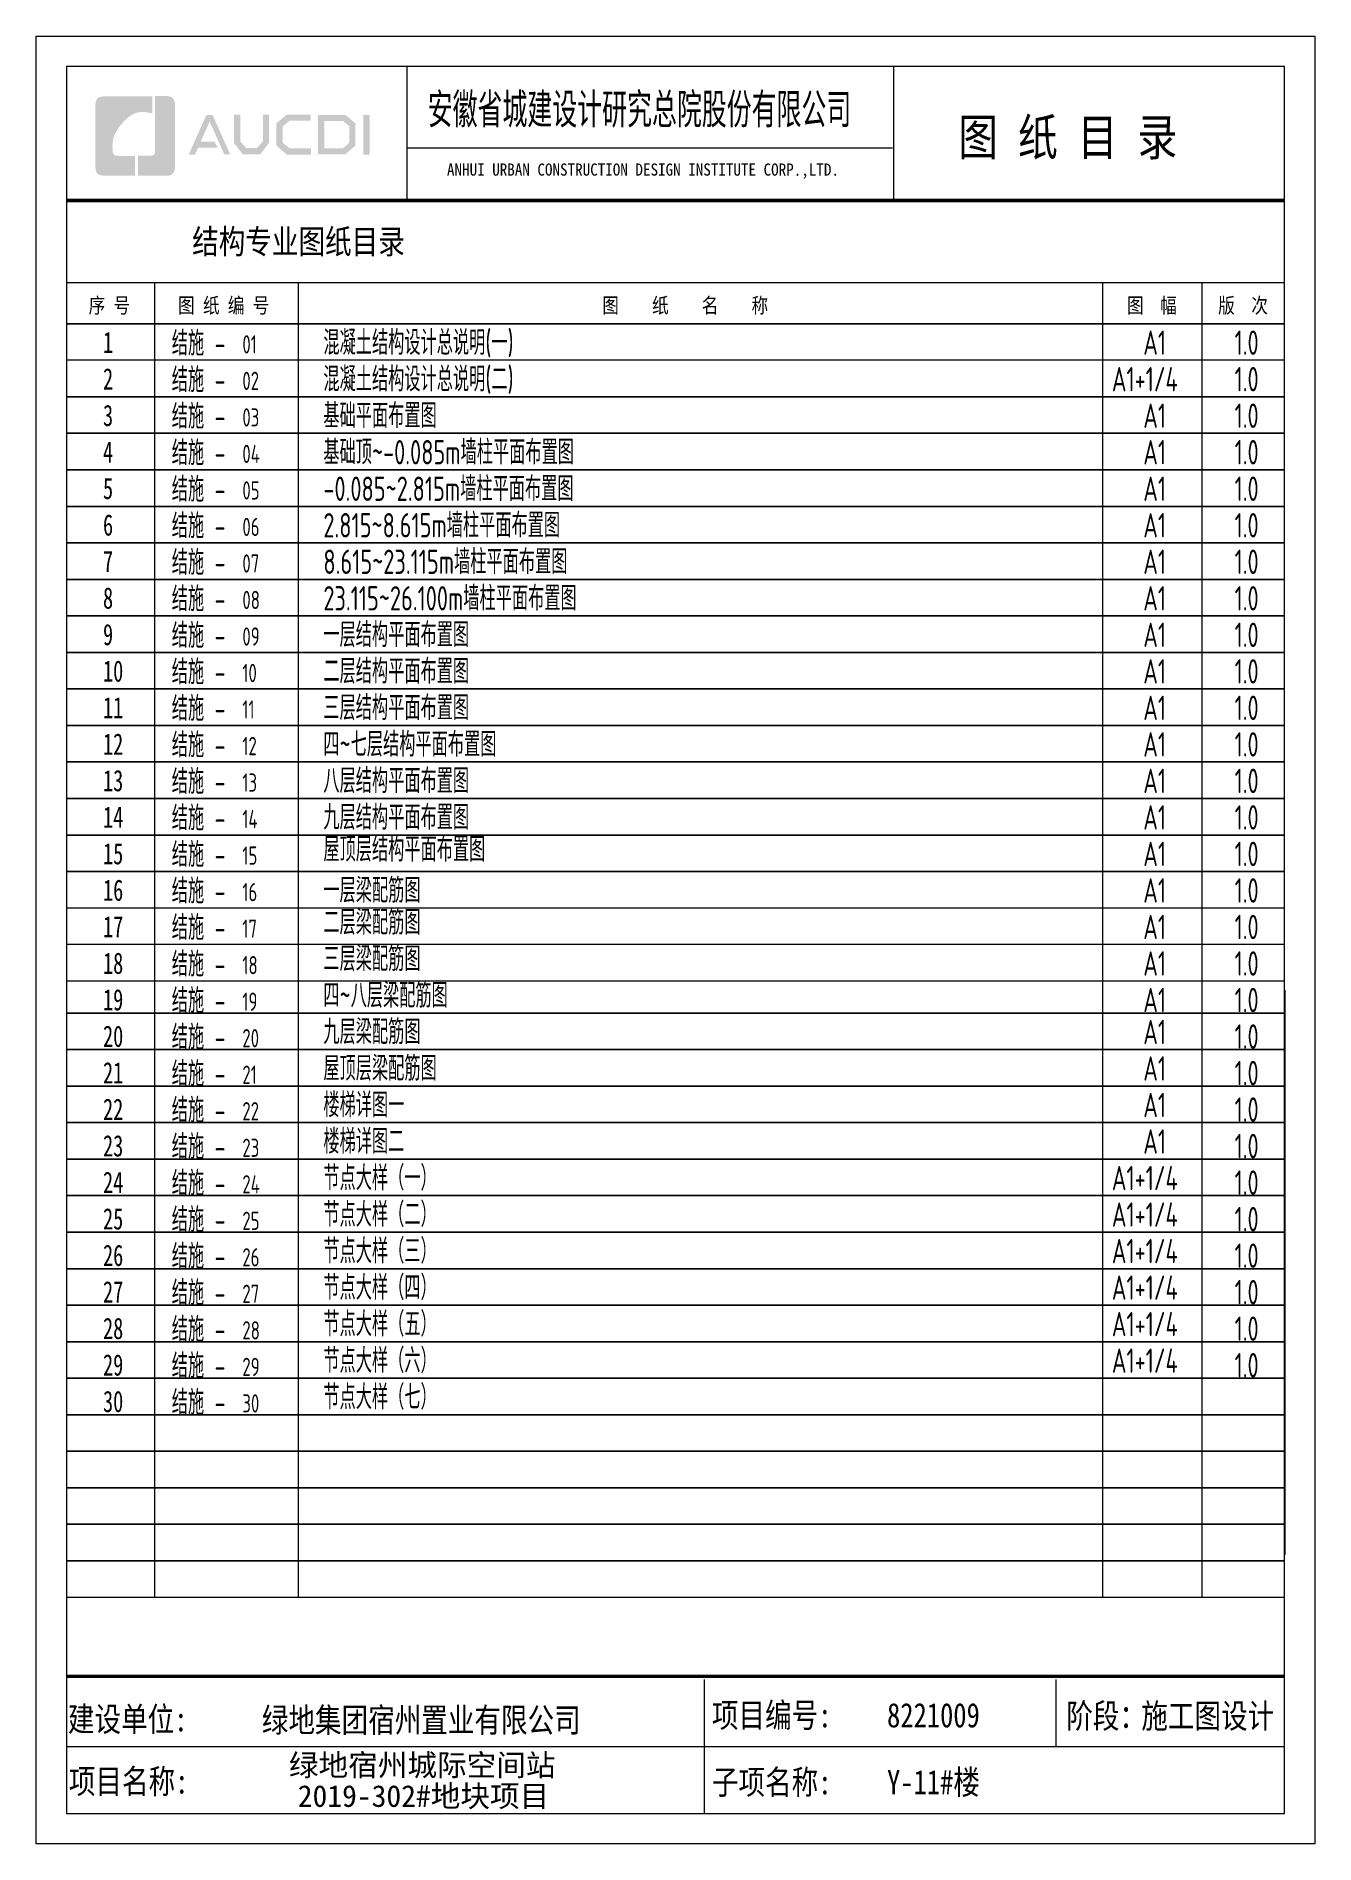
# Model space of a CAD drawing. Extents: x -1307975 to -76406, y -96289 to 379359.
# Drawn here: x -1307975 to -1286975, y 347746 to 377446 of the extents above; entities that cross this region are included whole.
import ezdxf

# ---------------------------------------------------------------- set-up
doc = ezdxf.new("R2010")
doc.units = 0
doc.header["$LTSCALE"] = 1000
doc.layers.get('0').update_dxf_attribs({"linetype": 'CONTINUOUS'})
for name, color, linetype in [('C-Sheet-图框', 101, 'CONTINUOUS'), ('PUB_TEXT', 2, 'CONTINUOUS'), ('图签文字', 4, 'CONTINUOUS')]:
    doc.layers.add(name, color=color, linetype=linetype)
doc.layers.add('图框', color=9, linetype='CONTINUOUS', lineweight=18)
doc.layers.add('图签', color=147, linetype='CONTINUOUS', lineweight=18)
doc.styles.add('STYLE111', font='simhei.ttf', dxfattribs={"width": 0.7})
doc.styles.add('TSSD_REIN', font='tssdeng.shx', dxfattribs={"width": 0.7, "height": 300, "bigfont": 'tssdchn.shx'})
doc.styles.add('宋体', font='', dxfattribs={"height": 50})
doc.styles.add('建筑图签-1', font='simhei.ttf', dxfattribs={"width": 0.7})
doc.styles.get('宋体').set_extended_font_data('SimSun')

msp = doc.modelspace()

# ---------------------------------------------------------------- texts
at = {"layer": 'C-Sheet-图框', "color": 7, "linetype": 'Continuous', "style": 'STYLE111', "width": 0.7}
for s, p in [('1', (-1306877.27, 372239.58)), ('2', (-1306877.27, 371639.58)), ('3', (-1306877.27, 371039.58)), ('4', (-1306877.27, 370439.58)), ('5', (-1306877.27, 369839.58)), ('6', (-1306877.27, 369239.58)), ('7', (-1306877.27, 368639.58)), ('8', (-1306877.27, 368039.58)), ('9', (-1306877.27, 367439.58)), ('10', (-1306877.27, 366839.58)), ('11', (-1306877.27, 366239.58)), ('12', (-1306877.27, 365639.58)), ('13', (-1306877.27, 365039.58)), ('14', (-1306877.27, 364439.58)), ('15', (-1306877.27, 363839.58)), ('16', (-1306877.27, 363239.58)), ('17', (-1306877.27, 362639.58)), ('18', (-1306877.27, 362039.59)), ('19', (-1306877.27, 361439.6)), ('20', (-1306877.27, 360839.6)), ('21', (-1306877.27, 360239.6)), ('22', (-1306877.27, 359639.6)), ('23', (-1306877.27, 359039.6)), ('24', (-1306877.27, 358439.6)), ('25', (-1306877.27, 357839.6)), ('26', (-1306877.27, 357239.6)), ('27', (-1306877.27, 356639.6)), ('28', (-1306877.27, 356039.6)), ('29', (-1306877.27, 355439.6)), ('30', (-1306877.27, 354839.6))]:
    msp.add_text(s, height=350, dxfattribs=at).set_placement(p)
at = {"layer": 'PUB_TEXT', "linetype": 'Continuous', "style": 'TSSD_REIN', "width": 0.7}
for p in [(-1305747.59, 372198), (-1305747.59, 371598), (-1305747.59, 370998), (-1305747.6, 370398), (-1305747.6, 369798), (-1305747.6, 369198), (-1305747.6, 368598), (-1305747.6, 367998), (-1305747.6, 367398), (-1305747.6, 366798), (-1305747.6, 366198), (-1305747.59, 365598), (-1305747.59, 364998), (-1305747.59, 364398), (-1305747.59, 363798), (-1305747.59, 363198), (-1305747.59, 362598), (-1305747.59, 361998.01), (-1305747.59, 361398.01), (-1305747.59, 360798.01), (-1305747.6, 360198.01), (-1305747.6, 359598.01), (-1305747.59, 358998.01), (-1305747.59, 358398.01), (-1305747.59, 357798.01), (-1305747.6, 357198.01), (-1305747.6, 356598.01), (-1305747.6, 355998.01), (-1305747.6, 355398.01), (-1305747.6, 354798.01)]:
    msp.add_text('结施 - ', height=400, dxfattribs=at).set_placement(p)
at = {"layer": 'PUB_TEXT', "color": 1, "linetype": 'Continuous', "style": 'TSSD_REIN', "width": 0.7}
for s, height, p in [('01', 300, (-1304588.46, 372232.13)), ('1.0', 400, (-1288292.7, 372209.8)), ('02', 300, (-1304588.46, 371632.13)), ('1.0', 400, (-1288292.7, 371609.8)), ('03', 300, (-1304588.46, 371032.13)), ('1.0', 400, (-1288292.7, 371009.8)), ('04', 300, (-1304588.46, 370432.13)), ('1.0', 400, (-1288292.7, 370409.8)), ('05', 300, (-1304588.46, 369832.13)), ('1.0', 400, (-1288292.7, 369809.8)), ('06', 300, (-1304588.46, 369232.13)), ('1.0', 400, (-1288292.7, 369209.8)), ('07', 300, (-1304588.46, 368632.13)), ('1.0', 400, (-1288292.7, 368609.8)), ('08', 300, (-1304588.46, 368032.13)), ('1.0', 400, (-1288292.7, 368009.8)), ('09', 300, (-1304588.46, 367432.13)), ('1.0', 400, (-1288292.7, 367409.8)), ('10', 300, (-1304588.46, 366832.13)), ('1.0', 400, (-1288292.7, 366809.8)), ('11', 300, (-1304588.46, 366232.13)), ('1.0', 400, (-1288292.7, 366209.8)), ('12', 300, (-1304588.46, 365632.13)), ('1.0', 400, (-1288292.7, 365609.8)), ('13', 300, (-1304588.46, 365032.13)), ('1.0', 400, (-1288292.7, 365009.8)), ('14', 300, (-1304588.46, 364432.13)), ('1.0', 400, (-1288292.7, 364409.8)), ('15', 300, (-1304588.46, 363832.13)), ('1.0', 400, (-1288292.7, 363809.8)), ('16', 300, (-1304588.46, 363232.13)), ('1.0', 400, (-1288292.7, 363209.8)), ('1.0', 400, (-1288292.7, 362609.8)), ('17', 300, (-1304588.46, 362632.13)), ('1.0', 400, (-1288292.7, 362009.8)), ('18', 300, (-1304588.46, 362032.14)), ('1.0', 400, (-1288292.7, 361409.8)), ('19', 300, (-1304588.46, 361432.14)), ('1.0', 400, (-1288292.7, 360809.8)), ('20', 300, (-1304588.46, 360832.14)), ('1.0', 400, (-1288292.7, 360209.8)), ('21', 300, (-1304588.46, 360232.14)), ('1.0', 400, (-1288292.7, 359609.8)), ('22', 300, (-1304588.46, 359632.14)), ('1.0', 400, (-1288292.7, 359009.8)), ('23', 300, (-1304588.46, 359032.14)), ('1.0', 400, (-1288292.7, 358409.8)), ('24', 300, (-1304588.46, 358432.14)), ('1.0', 400, (-1288292.7, 357809.8)), ('25', 300, (-1304588.46, 357832.14)), ('1.0', 400, (-1288292.7, 357209.8)), ('26', 300, (-1304588.46, 357232.14)), ('1.0', 400, (-1288292.7, 356609.81)), ('27', 300, (-1304588.46, 356632.14)), ('1.0', 400, (-1288292.7, 356009.81)), ('28', 300, (-1304588.46, 356032.14)), ('1.0', 400, (-1288292.7, 355409.81)), ('29', 300, (-1304588.46, 355432.14)), ('30', 300, (-1304588.46, 354832.14))]:
    msp.add_text(s, height=height, dxfattribs=at).set_placement(p)
at = {"layer": 'PUB_TEXT', "color": 7, "linetype": 'Continuous', "style": 'TSSD_REIN', "width": 0.7}
for s, p in [('混凝土结构设计总说明(一)', (-1303258.22, 372209.8)), ('A1', (-1289792.29, 372209.8)), ('混凝土结构设计总说明(二)', (-1303258.22, 371609.8)), ('A1+1/4', (-1290308.33, 371609.8)), ('基础平面布置图', (-1303258.22, 371009.8)), ('A1', (-1289792.29, 371009.8)), ('基础顶~-0.085m墙柱平面布置图', (-1303258.22, 370409.8)), ('A1', (-1289792.29, 370409.8)), ('-0.085~2.815m墙柱平面布置图', (-1303258.22, 369809.8)), ('A1', (-1289792.29, 369809.8)), ('2.815~8.615m墙柱平面布置图', (-1303258.22, 369209.8)), ('A1', (-1289792.29, 369209.8)), ('8.615~23.115m墙柱平面布置图', (-1303258.22, 368609.8)), ('A1', (-1289792.29, 368609.8)), ('23.115~26.100m墙柱平面布置图', (-1303258.22, 368009.8)), ('A1', (-1289792.29, 368009.8)), ('一层结构平面布置图', (-1303258.22, 367409.8)), ('A1', (-1289792.29, 367409.8)), ('二层结构平面布置图', (-1303258.22, 366809.8)), ('A1', (-1289792.29, 366809.8)), ('三层结构平面布置图', (-1303258.22, 366209.8)), ('A1', (-1289792.29, 366209.8)), ('四~七层结构平面布置图', (-1303258.22, 365609.8)), ('A1', (-1289792.29, 365609.8)), ('八层结构平面布置图', (-1303258.22, 365009.8)), ('A1', (-1289792.29, 365009.8)), ('九层结构平面布置图', (-1303258.22, 364409.8)), ('A1', (-1289792.29, 364409.8)), ('屋顶层结构平面布置图', (-1303258.22, 363884.8)), ('A1', (-1289792.29, 363809.8)), ('一层梁配筋图', (-1303258.22, 363209.8)), ('A1', (-1289792.29, 363209.8)), ('二层梁配筋图', (-1303258.22, 362684.8)), ('A1', (-1289792.3, 362609.8)), ('三层梁配筋图', (-1303258.22, 362084.8)), ('A1', (-1289792.29, 362009.8)), ('四~八层梁配筋图', (-1303258.22, 361484.8)), ('A1', (-1289792.3, 361409.8)), ('九层梁配筋图', (-1303258.22, 360884.8)), ('A1', (-1289792.29, 360884.8)), ('屋顶层梁配筋图', (-1303258.22, 360284.8)), ('A1', (-1289792.29, 360284.8)), ('楼梯详图一', (-1303258.22, 359684.8)), ('A1', (-1289792.29, 359684.8)), ('楼梯详图二', (-1303258.22, 359084.8)), ('A1', (-1289792.29, 359084.8)), ('节点大样（一）', (-1303258.22, 358484.8)), ('A1+1/4', (-1290308.33, 358484.8)), ('节点大样（二）', (-1303258.22, 357884.8)), ('A1+1/4', (-1290308.33, 357884.8)), ('节点大样（三）', (-1303258.22, 357284.8)), ('A1+1/4', (-1290308.33, 357284.8)), ('节点大样（四）', (-1303258.22, 356684.8)), ('A1+1/4', (-1290308.33, 356684.8)), ('节点大样（五）', (-1303258.22, 356084.8)), ('A1+1/4', (-1290308.33, 356084.8)), ('节点大样（六）', (-1303258.22, 355484.8)), ('A1+1/4', (-1290308.33, 355484.8)), ('节点大样（七）', (-1303258.22, 354884.8))]:
    msp.add_text(s, height=400, dxfattribs=at).set_placement(p)
at = {"layer": '图签', "color": 6, "style": '宋体'}
for s, p in [('绿地宿州城际空间站', (-1303823.86, 348860.94)), ('2019-302#地块项目', (-1303678.3, 348353.11))]:
    msp.add_text(s, height=356.677, dxfattribs=at).set_placement(p)
at = {"layer": '图签文字', "color": 7, "style": '建筑图签-1'}
for s, height, width, p in [('安徽省城建设计研究总院股份有限公司', 500, 0.6, (-1301544.28, 376000.18)), ('图 纸 目 录', 600, 0.8, (-1292831.9, 375486.15)), ('序 号', 250, 0.8, (-1307112.44, 372896.92)), ('图 纸 编 号', 250, 0.8, (-1305644.72, 372896.92)), ('图    纸    名    称', 250, 0.8, (-1298677.75, 372896.92)), ('图  幅', 250, 0.8, (-1290059.14, 372896.92)), ('版  次', 250, 0.8, (-1288562.69, 372896.92)), (' 建设单位: ', 400, 0.8, (-1307671.1, 349594.69)), ('项目编号:', 400, 0.8, (-1296876.96, 349659.7)), ('阶段：', 400, 0.8, (-1291057.34, 349647.28)), ('项目名称:', 400, 0.8, (-1307437.6, 348572.27)), ('子项名称:', 400, 0.8, (-1296876.96, 348559.89))]:
    msp.add_text(s, height=height, dxfattribs=dict(at, width=width)).set_placement(p)
at = {"layer": '图签文字', "linetype": 'Continuous', "style": '建筑图签-1', "width": 0.91}
msp.add_text('ANHUI URBAN CONSTRUCTION DESIGN INSTITUTE CORP.,LTD.', height=200, dxfattribs=at).set_placement((-1301228.19, 375153.71))
at = {"layer": '图签文字', "style": '建筑图签-1', "width": 0.8}
msp.add_text('结构专业图纸目录', height=400, dxfattribs=at).set_placement((-1305412.77, 373871.27))
at = {"layer": '图签文字', "color": 6, "style": '建筑图签-1', "width": 0.8}
for s, p in [('绿地集团宿州置业有限公司', (-1304268.62, 349579.57)), ('8221009', (-1294000.5, 349659.7)), ('施工图设计', (-1289824.68, 349647.28))]:
    msp.add_text(s, height=400, dxfattribs=at).set_placement(p)
at = {"layer": '图签文字', "color": 2, "style": '建筑图签-1', "width": 0.8}
msp.add_text('Y-11#楼', height=400, dxfattribs=at).set_placement((-1294000.55, 348559.69))

# ---------------------------------------------------------------- blocks, each defined once
blk = doc.blocks.new('院标1')
h = blk.add_hatch(color=150)
h.dxf.hatch_style = 1
h.set_gradient(color1=(33, 113, 253), color2=(33, 113, 253), tint=1, name='INVCURVED')
edge = h.paths.add_edge_path()
edge.add_spline(control_points=[(116373, 648379), (116379, 648379), (116382, 648379), (116391, 648379), (116391, 648379), (116391, 648379), (116616, 648379), (116616, 648379), (116616, 648379), (116616, 648379), (116616, 648054), (116616, 648054), (116616, 648054), (116616, 648054), (116108, 648054), (116108, 648054), (116108, 648054), (116028, 648054), (115963, 648111), (115963, 648199), (115963, 648199), (115963, 648199), (115963, 649215), (115963, 649215), (115963, 649215), (115963, 649295), (116018, 649360), (116108, 649360), (116108, 649360), (116108, 649360), (116897, 649360), (116897, 649360), (116897, 649360), (116897, 649360), (116897, 649080), (116897, 649080), (116897, 649080), (116897, 649080), (116566, 649140), (116356, 648859), (116356, 648859), (116245, 648719), (116240, 648545), (116247, 648466), (116247, 648466), (116254, 648386), (116247, 648466), (116247, 648466), (116247, 648466), (116247, 648466), (116258, 648374), (116373, 648379)], knot_values=[0, 0, 0, 0, 0.071429, 0.071429, 0.071429, 0.107143, 0.142857, 0.142857, 0.142857, 0.178571, 0.214286, 0.214286, 0.214286, 0.25, 0.285714, 0.285714, 0.285714, 0.321429, 0.357143, 0.357143, 0.357143, 0.392857, 0.428571, 0.428571, 0.428571, 0.464286, 0.5, 0.5, 0.5, 0.535714, 0.571429, 0.571429, 0.571429, 0.607143, 0.642857, 0.642857, 0.642857, 0.678571, 0.714286, 0.714286, 0.714286, 0.75, 0.785714, 0.785714, 0.785714, 0.821429, 0.857143, 0.857143, 0.857143, 0.928571, 1, 1, 1, 1], degree=3, periodic=0)
h = blk.add_hatch(color=150)
h.dxf.hatch_style = 1
h.set_gradient(color1=(33, 113, 253), color2=(33, 113, 253), tint=1, name='INVCURVED')
edge = h.paths.add_edge_path()
edge.add_spline(control_points=[(117268, 649215), (117268, 649215), (117268, 648199), (117268, 648199), (117268, 648199), (117268, 648114), (117212, 648054), (117123, 648054), (117123, 648054), (117123, 648054), (116663, 648054), (116663, 648054), (116663, 648054), (116663, 648054), (116663, 648379), (116663, 648379), (116663, 648379), (116663, 648379), (116865, 648379), (116865, 648379), (116865, 648379), (116907, 648379), (116941, 648413), (116941, 648455), (116941, 648455), (116941, 648455), (116941, 649360), (116941, 649360), (116941, 649360), (116941, 649360), (117123, 649360), (117123, 649360), (117123, 649360), (117204, 649360), (117268, 649306), (117268, 649215)], knot_values=[0, 0, 0, 0, 0.1, 0.1, 0.1, 0.15, 0.2, 0.2, 0.2, 0.25, 0.3, 0.3, 0.3, 0.35, 0.4, 0.4, 0.4, 0.45, 0.5, 0.5, 0.5, 0.55, 0.6, 0.6, 0.6, 0.65, 0.7, 0.7, 0.7, 0.75, 0.8, 0.8, 0.8, 0.9, 1, 1, 1, 1], degree=3, periodic=0)

# ---------------------------------------------------------------- hatches: boundary and pattern name
h = msp.add_hatch(color=150)
h.dxf.hatch_style = 1
h.set_gradient(color1=(33, 113, 253), color2=(33, 113, 253), tint=1, name='INVCURVED')
edge = h.paths.add_edge_path()
edge.add_spline(control_points=[(-1305695.01, 376315.84), (-1305695.01, 376315.84), (-1305695.01, 375300.43), (-1305695.01, 375300.43), (-1305695.01, 375300.43), (-1305695.01, 375215.32), (-1305750.67, 375155.01), (-1305840.41, 375155.01), (-1305840.41, 375155.01), (-1305840.41, 375155.01), (-1306300.18, 375155.01), (-1306300.18, 375155.01), (-1306300.18, 375155.01), (-1306300.18, 375155.01), (-1306300.18, 375479.99), (-1306300.18, 375479.99), (-1306300.18, 375479.99), (-1306300.18, 375479.99), (-1306097.81, 375479.99), (-1306097.81, 375479.99), (-1306097.81, 375479.99), (-1306055.95, 375479.99), (-1306022.07, 375513.97), (-1306022.07, 375555.73), (-1306022.07, 375555.73), (-1306022.07, 375555.73), (-1306022.07, 376461.26), (-1306022.07, 376461.26), (-1306022.07, 376461.26), (-1306022.07, 376461.26), (-1305840.41, 376461.26), (-1305840.41, 376461.26), (-1305840.41, 376461.26), (-1305758.71, 376461.26), (-1305695.01, 376407.41), (-1305695.01, 376315.84)], knot_values=[0, 0, 0, 0, 0.1, 0.1, 0.1, 0.15, 0.2, 0.2, 0.2, 0.25, 0.3, 0.3, 0.3, 0.35, 0.4, 0.4, 0.4, 0.45, 0.5, 0.5, 0.5, 0.55, 0.6, 0.6, 0.6, 0.65, 0.7, 0.7, 0.7, 0.75, 0.8, 0.8, 0.8, 0.9, 1, 1, 1, 1], degree=3, periodic=0)
at = {"layer": '图签文字'}
h = msp.add_hatch(color=4, dxfattribs=at)
h.paths.add_polyline_path([(-1302603.78, 376150.98), (-1302496.99, 376150.98), (-1302496.99, 375496.25), (-1302603.78, 375496.25)])
h.paths.add_polyline_path([(-1303243.57, 376051.83), (-1303243.57, 375604.75), (-1302937.1, 375604.75), (-1302831.54, 375695.43), (-1302831.54, 375966.25), (-1302933.91, 376051.83)], flags=16)
h.paths.add_polyline_path([(-1303343.94, 376152.2), (-1303343.94, 375504.39), (-1302899.91, 375504.39), (-1302731.18, 375649.33), (-1302731.18, 376013.17), (-1302897.49, 376152.2)])
h.paths.add_polyline_path([(-1303465.38, 376155.32), (-1303465.38, 376057.31), (-1303811.43, 376057.31), (-1303924.31, 375963.01), (-1303924.31, 375691.18), (-1303811.43, 375604.27), (-1303463.53, 375604.27), (-1303463.53, 375500.72), (-1303857.69, 375500.72), (-1304029.79, 375648.65), (-1304029.79, 376012.94), (-1303861.39, 376155.32)])
h.paths.add_polyline_path([(-1304725.89, 376153.8), (-1304623.36, 376153.8), (-1304623.36, 375719.75), (-1304526.41, 375607.98), (-1304347.45, 375607.98), (-1304250.51, 375719.75), (-1304250.51, 376153.8), (-1304153.57, 376153.8), (-1304153.57, 375688.08), (-1304293.39, 375503.65), (-1304580.48, 375503.65), (-1304725.89, 375689.94)])
h.paths.add_polyline_path([(-1305177.93, 376152.64), (-1305078.49, 376152.64), (-1304787.84, 375502.98), (-1304886.15, 375502.98), (-1305125.39, 376042), (-1305274.24, 375711.97), (-1305043.4, 375711.97), (-1304991.91, 375614.06), (-1305315.76, 375614.06), (-1305365.58, 375501.22), (-1305470.2, 375501.22)])

# ---------------------------------------------------------------- linework, layer by layer
msp.add_line((-1287474.84, 361770.95), (-1287474.84, 352495.95))
at = {"layer": '图框'}
for p, q in [((-1307474.84, 376945.75), (-1307474.84, 348245.75)), ((-1287474.84, 376945.75), (-1307474.84, 376945.75)), ((-1301881.54, 374745.75), (-1301881.54, 376945.75)), ((-1293890.79, 374745.75), (-1293890.79, 376945.75)), ((-1287474.84, 348245.75), (-1287474.84, 376945.75)), ((-1293911.85, 375607.77), (-1301881.54, 375607.77)), ((-1307474.84, 373395.75), (-1307474.85, 349395.75)), ((-1307474.84, 373395.75), (-1307474.84, 353595.75)), ((-1307474.84, 373395.75), (-1287474.84, 373395.75)), ((-1306030.67, 373395.75), (-1306030.67, 351795.75)), ((-1303673.47, 373395.75), (-1303673.47, 351795.75)), ((-1290463.26, 373395.75), (-1290463.26, 351795.75)), ((-1288829.04, 373395.75), (-1288829.04, 351795.75)), ((-1287474.84, 372720.74), (-1307474.84, 372720.75)), ((-1287474.84, 372720.74), (-1307474.84, 372720.75)), ((-1307474.84, 372720.75), (-1287474.84, 372720.74)), ((-1307474.84, 372720.75), (-1287474.84, 372720.74)), ((-1287474.84, 372120.74), (-1307474.84, 372120.75)), ((-1287474.84, 371520.74), (-1307474.84, 371520.75)), ((-1307474.84, 371520.75), (-1287474.84, 371520.74)), ((-1307474.84, 371520.75), (-1287474.84, 371520.74)), ((-1287474.84, 371520.74), (-1307474.84, 371520.75)), ((-1287474.84, 370920.74), (-1307474.84, 370920.75)), ((-1287474.84, 370920.74), (-1307474.84, 370920.75)), ((-1307474.84, 370920.75), (-1287474.84, 370920.74)), ((-1287474.84, 370320.74), (-1307474.84, 370320.75)), ((-1287474.84, 370320.74), (-1307474.84, 370320.75)), ((-1307474.84, 370320.75), (-1287474.84, 370320.74)), ((-1307474.84, 370320.75), (-1287474.84, 370320.74)), ((-1287474.84, 369720.74), (-1307474.84, 369720.75)), ((-1287474.84, 369720.74), (-1307474.84, 369720.75)), ((-1287474.84, 369720.74), (-1307474.84, 369720.75)), ((-1287474.84, 369720.74), (-1307474.84, 369720.75)), ((-1307474.84, 369720.75), (-1287474.84, 369720.74)), ((-1307474.84, 369720.75), (-1287474.84, 369720.74)), ((-1287474.84, 369120.74), (-1307474.84, 369120.75)), ((-1307474.84, 369120.75), (-1287474.84, 369120.74)), ((-1307474.84, 369120.75), (-1287474.84, 369120.74)), ((-1287474.84, 369120.74), (-1307474.84, 369120.75)), ((-1287474.84, 368520.74), (-1307474.84, 368520.75)), ((-1287474.84, 368520.74), (-1307474.84, 368520.75)), ((-1307474.84, 368520.75), (-1287474.84, 368520.74)), ((-1307474.84, 368520.75), (-1287474.84, 368520.74)), ((-1287474.84, 367920.74), (-1307474.84, 367920.75)), ((-1287474.84, 367920.74), (-1307474.84, 367920.75)), ((-1307474.84, 367920.75), (-1287474.84, 367920.74)), ((-1307474.84, 367920.75), (-1287474.84, 367920.74)), ((-1287474.84, 367320.74), (-1307474.84, 367320.75)), ((-1287474.84, 367320.74), (-1307474.84, 367320.75)), ((-1287474.84, 367320.74), (-1307474.84, 367320.75)), ((-1287474.84, 367320.74), (-1307474.84, 367320.75)), ((-1307474.84, 367320.75), (-1287474.84, 367320.74)), ((-1307474.84, 367320.75), (-1287474.84, 367320.74)), ((-1287474.84, 366720.74), (-1307474.84, 366720.75)), ((-1307474.84, 366720.75), (-1287474.84, 366720.74)), ((-1307474.84, 366720.75), (-1287474.84, 366720.74)), ((-1287474.84, 366720.74), (-1307474.84, 366720.75)), ((-1287474.84, 366120.74), (-1307474.84, 366120.75)), ((-1287474.84, 366120.74), (-1307474.84, 366120.75)), ((-1307474.84, 366120.75), (-1287474.84, 366120.74)), ((-1307474.84, 366120.75), (-1287474.84, 366120.74)), ((-1287474.84, 365520.74), (-1307474.84, 365520.75)), ((-1287474.84, 365520.74), (-1307474.84, 365520.75)), ((-1307474.84, 365520.75), (-1287474.84, 365520.74)), ((-1307474.84, 365520.75), (-1287474.84, 365520.74)), ((-1287474.84, 364920.74), (-1307474.84, 364920.75)), ((-1287474.84, 364920.74), (-1307474.84, 364920.75)), ((-1287474.84, 364920.74), (-1307474.84, 364920.75)), ((-1287474.84, 364920.74), (-1307474.84, 364920.75)), ((-1307474.84, 364920.75), (-1287474.84, 364920.74)), ((-1307474.84, 364920.75), (-1287474.84, 364920.74)), ((-1287474.84, 364320.74), (-1307474.84, 364320.75)), ((-1307474.84, 364320.75), (-1287474.84, 364320.74)), ((-1307474.84, 364320.75), (-1287474.84, 364320.74)), ((-1287474.84, 364320.74), (-1307474.84, 364320.75)), ((-1287474.84, 363720.74), (-1307474.84, 363720.75)), ((-1287474.84, 363720.74), (-1307474.84, 363720.75)), ((-1307474.84, 363720.75), (-1287474.84, 363720.74)), ((-1307474.84, 363720.75), (-1287474.84, 363720.74)), ((-1287474.84, 363120.74), (-1307474.84, 363120.75)), ((-1287474.84, 362520.74), (-1307474.84, 362520.75)), ((-1287474.84, 361920.75), (-1307474.84, 361920.75)), ((-1287474.84, 361395.75), (-1307474.84, 361395.75)), ((-1307474.84, 361395.75), (-1287474.84, 361395.75)), ((-1307474.84, 361395.75), (-1287474.84, 361395.75)), ((-1287474.84, 361395.75), (-1307474.84, 361395.75)), ((-1287474.84, 360795.75), (-1307474.84, 360795.75)), ((-1287474.84, 360795.75), (-1307474.84, 360795.75)), ((-1307474.84, 360795.75), (-1287474.84, 360795.75)), ((-1307474.84, 360795.75), (-1287474.84, 360795.75)), ((-1287474.84, 360195.75), (-1307474.84, 360195.75)), ((-1287474.84, 360195.75), (-1307474.84, 360195.75)), ((-1307474.84, 360195.75), (-1287474.84, 360195.75)), ((-1307474.84, 360195.75), (-1287474.84, 360195.75)), ((-1287474.84, 359595.75), (-1307474.84, 359595.75)), ((-1287474.84, 359595.75), (-1307474.84, 359595.75)), ((-1287474.84, 359595.75), (-1307474.84, 359595.75)), ((-1287474.84, 359595.75), (-1307474.84, 359595.75)), ((-1307474.84, 359595.75), (-1287474.84, 359595.75)), ((-1307474.84, 359595.75), (-1287474.84, 359595.75)), ((-1287474.84, 358995.75), (-1307474.84, 358995.75)), ((-1307474.84, 358995.75), (-1287474.84, 358995.75)), ((-1307474.84, 358995.75), (-1287474.84, 358995.75)), ((-1287474.84, 358995.75), (-1307474.84, 358995.75)), ((-1287474.84, 358395.75), (-1307474.84, 358395.75)), ((-1287474.84, 358395.75), (-1307474.84, 358395.75)), ((-1307474.84, 358395.75), (-1287474.84, 358395.75)), ((-1307474.84, 358395.75), (-1287474.84, 358395.75)), ((-1287474.84, 357795.75), (-1307474.84, 357795.75)), ((-1287474.84, 357795.75), (-1307474.84, 357795.75)), ((-1307474.84, 357795.75), (-1287474.84, 357795.75)), ((-1307474.84, 357795.75), (-1287474.84, 357795.75)), ((-1287474.84, 357195.75), (-1307474.84, 357195.75)), ((-1287474.84, 357195.75), (-1307474.84, 357195.75)), ((-1287474.84, 357195.75), (-1307474.84, 357195.75)), ((-1287474.84, 357195.75), (-1307474.84, 357195.75)), ((-1307474.84, 357195.75), (-1287474.84, 357195.75)), ((-1307474.84, 357195.75), (-1287474.84, 357195.75)), ((-1287474.84, 356595.75), (-1307474.84, 356595.75)), ((-1307474.84, 356595.75), (-1287474.84, 356595.75)), ((-1307474.84, 356595.75), (-1287474.84, 356595.75)), ((-1287474.84, 356595.75), (-1307474.84, 356595.75)), ((-1287474.84, 355995.75), (-1307474.84, 355995.75)), ((-1287474.84, 355995.75), (-1307474.84, 355995.75)), ((-1307474.84, 355995.75), (-1287474.84, 355995.75)), ((-1307474.84, 355995.75), (-1287474.84, 355995.75)), ((-1287474.84, 355395.75), (-1307474.84, 355395.75)), ((-1287474.84, 355395.75), (-1307474.84, 355395.75)), ((-1307474.84, 355395.75), (-1287474.84, 355395.75)), ((-1307474.84, 355395.75), (-1287474.84, 355395.75)), ((-1287474.84, 354795.75), (-1307474.84, 354795.75)), ((-1287474.84, 354795.75), (-1307474.84, 354795.75)), ((-1287474.84, 354795.75), (-1307474.84, 354795.75)), ((-1287474.84, 354795.75), (-1307474.84, 354795.75)), ((-1307474.84, 354795.75), (-1287474.84, 354795.75)), ((-1307474.84, 354795.75), (-1287474.84, 354795.75)), ((-1287474.84, 354195.75), (-1307474.84, 354195.75)), ((-1307474.84, 354195.75), (-1287474.84, 354195.75)), ((-1307474.84, 354195.75), (-1287474.84, 354195.75)), ((-1287474.84, 354195.75), (-1307474.84, 354195.75)), ((-1287474.84, 353595.75), (-1307474.84, 353595.75)), ((-1287474.84, 353595.75), (-1307474.84, 353595.75)), ((-1307474.84, 353595.75), (-1287474.84, 353595.75)), ((-1307474.84, 353595.75), (-1287474.84, 353595.75)), ((-1287474.84, 352995.75), (-1307474.84, 352995.75)), ((-1287474.84, 352995.75), (-1307474.84, 352995.75)), ((-1287474.84, 352995.75), (-1307474.84, 352995.75)), ((-1287474.84, 352995.75), (-1307474.84, 352995.75)), ((-1307474.84, 352995.75), (-1287474.84, 352995.75)), ((-1307474.84, 352995.75), (-1287474.84, 352995.75)), ((-1287474.84, 352395.75), (-1307474.84, 352395.75)), ((-1307474.84, 352395.75), (-1287474.84, 352395.75)), ((-1287474.84, 352395.75), (-1307474.84, 352395.75)), ((-1307474.84, 352395.75), (-1287474.84, 352395.75)), ((-1287474.84, 351795.75), (-1307474.84, 351795.75)), ((-1297004.41, 350445.75), (-1297004.41, 348245.75)), ((-1291230.09, 350445.75), (-1291230.09, 349345.93)), ((-1307474.84, 349344.7), (-1287474.84, 349346.21)), ((-1307474.84, 348245.75), (-1287474.84, 348245.75))]:
    msp.add_line(p, q, dxfattribs=at)
for points in [[(-1286974.84, 377445.75), (-1286974.84, 347745.75), (-1307974.84, 347745.75), (-1307974.84, 377445.75)], [(-1286974.84, 377445.75), (-1286974.84, 347745.75), (-1307974.84, 347745.75), (-1307974.84, 377445.75)], [(-1307474.84, 348245.75), (-1287474.84, 348245.75), (-1287474.84, 376945.75), (-1307474.84, 376945.75)]]:
    msp.add_lwpolyline(points, close=True, dxfattribs=at)
at = {"layer": '图框', "const_width": 56.25}
for points in [[(-1307474.84, 374745.75), (-1287474.84, 374745.75)], [(-1307474.84, 350495.95), (-1287474.84, 350495.95)]]:
    msp.add_lwpolyline(points, dxfattribs=at)

# ---------------------------------------------------------------- block references
msp.add_blockref('院标1', (-1422965.23, -272902.49))

msp.set_redraw_order([(e.dxf.handle, doc.entitydb.next_handle()) for e in msp.query("TEXT MTEXT ATTDEF DIMENSION ARC_DIMENSION")])  # texts and dimensions are drawn at this point

doc.saveas('drawing.dxf')
